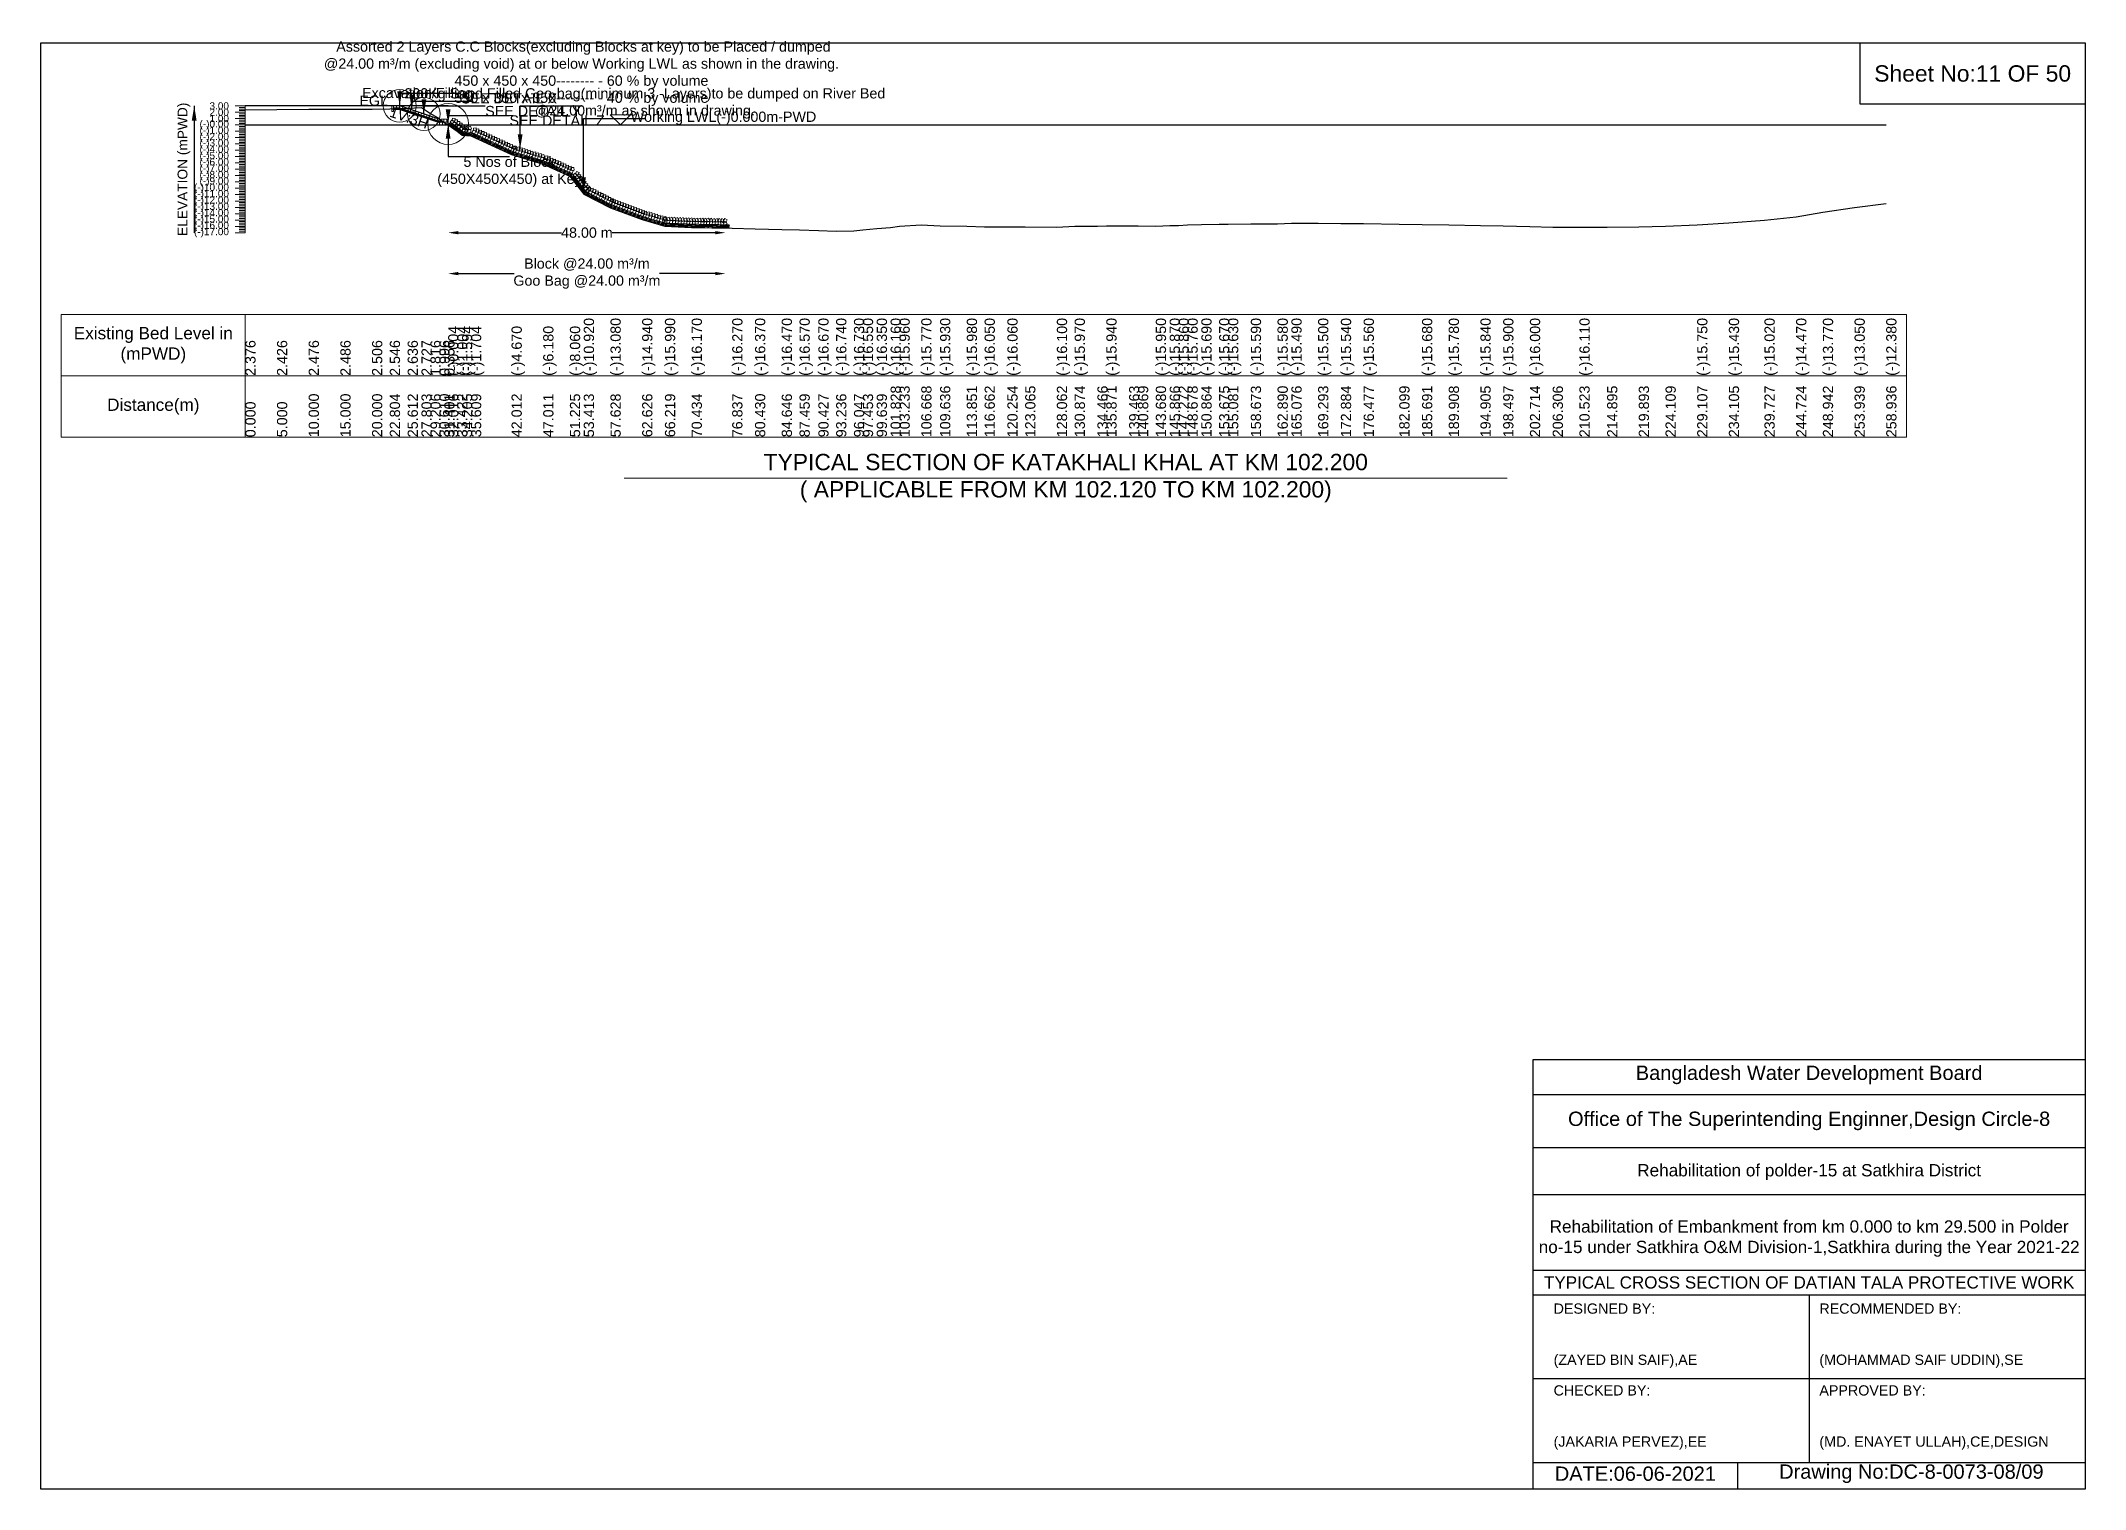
# Model space of a CAD drawing. Header units: inches. Extents: x 89000 to 845000, y -7071 to 18.
# Drawn here: x 250000 to 260000, y -7071 to 10 of the extents above; entities that cross this region are included whole.
import ezdxf

# ---------------------------------------------------------------- set-up
doc = ezdxf.new("R2010")
doc.units = ezdxf.units.IN
doc.header["$LTSCALE"] = 7
doc.header["$MEASUREMENT"] = 0
for name, color, linetype, lineweight in [('Cross section Data Border', 7, 'Continuous', 9), ('Cross Section Labels', 7, 'Continuous', 9), ('Existing_Bed_Level for Xsection', 7, 'Continuous', 25), ('Long Section Labels', 7, 'Continuous', 9)]:
    doc.layers.add(name, color=color, linetype=linetype, lineweight=lineweight)
doc.styles.get("Standard").update_dxf_attribs({"font": 'arial.ttf'})
doc.dimstyles.new('Appron Lebeling Style', dxfattribs={"dimtxt": 50, "dimasz": 50, "dimexe": 0.18, "dimexo": 0.0625, "dimgap": 0.09, "dimtad": 0, "dimtih": 1, "dimtoh": 1, "dimdec": 4, "dimzin": 0, "dimdsep": 46, "dimtxsty": 'Standard', "dimcen": 0.09, "dimse1": 1, "dimse2": 1, "dimadec": 0, "dimazin": 0, "dimtfac": 1, "dimtdec": 4, "dimtofl": 0, "dimtmove": 0, "dimatfit": 3, "dimfxl": 1, "dimtolj": 1, "dimtzin": 0, "dimarcsym": 0})
doc.dimstyles.get("Standard").update_dxf_attribs({"dimtxt": 0.18, "dimasz": 0.18, "dimexe": 0.18, "dimexo": 0.0625, "dimgap": 0.09, "dimtad": 0, "dimtih": 1, "dimtoh": 1, "dimdec": 4, "dimzin": 0, "dimdsep": 46, "dimtxsty": 'Standard', "dimcen": 0.09, "dimadec": 0, "dimazin": 0, "dimtfac": 1, "dimtdec": 4, "dimtofl": 0, "dimtmove": 0, "dimatfit": 3, "dimfxl": 1, "dimtolj": 1, "dimtzin": 0, "dimarcsym": 0})

msp = doc.modelspace()

# ---------------------------------------------------------------- texts
at = {"attachment_point": 5}
for s, insert, char_height in [('Sheet No:11 OF 50', (259450, -150), 80), ('Bangladesh Water Development Board', (258650, -5046), 70), ('Office of The Superintending Enginner,Design Circle-8', (258650, -5271), 70)]:
    msp.add_mtext(s, dxfattribs=dict(at, insert=insert, char_height=char_height))
for s, insert, char_height, width, attachment_point in [('Rehabilitation of polder-15 at Satkhira District', (258650, -5521), 60, 2800, 5), ('Rehabilitation of Embankment from km 0.000 to km 29.500 in Polder no-15 under Satkhira O&M Division-1,Satkhira during the Year 2021-22', (258650, -5846), 60, 2700, 5), ('TYPICAL CROSS SECTION OF DATIAN TALA PROTECTIVE WORK', (258650, -6061), 59.5765532, 2800, 5), ('DESIGNED BY:^J^J^J(ZAYED BIN SAIF),AE', (257400, -6321), 50, 1400, 4), ('RECOMMENDED BY:^J^J^J(MOHAMMAD SAIF UDDIN),SE', (258700, -6321), 50, 1400, 4), ('CHECKED BY:^J^J^J(JAKARIA PERVEZ),EE', (257400, -6721), 50, 1400, 4), ('APPROVED BY:^J^J^J(MD. ENAYET ULLAH),CE,DESIGN', (258700, -6721), 50, 1400, 4), ('DATE:06-06-2021', (257800, -6996), 70, 1400, 5), ('Drawing No:DC-8-0073-08/09', (259150, -6996), 70, 2200, 5)]:
    msp.add_mtext(s, dxfattribs=dict(insert=insert, char_height=char_height, width=width, attachment_point=attachment_point))
at = {"layer": 'Cross section Data Border', "char_height": 60, "width": 800, "attachment_point": 5}
for s, insert in [('Existing Bed Level in (mPWD)', (250550, -1478.06)), ('Distance(m)', (250550, -1778.06))]:
    msp.add_mtext(s, dxfattribs=dict(at, insert=insert))
at = {"layer": 'Cross Section Labels'}
for s, insert, char_height, attachment_point in [(' Assorted 2 Layers C.C Blocks(excluding Blocks at key) to be Placed / dumped^J@24.00 m³/m (excluding void) at or below Working LWL as shown in the drawing.^J450 x 450 x 450-------- - 60 % by volume^J350 x 350 x 350-------- - 40 % by volume', (252644.38457, -308.06), 50, 8), ('EGL', (251697.81325, -308.06), 50, 9), ('Excavation/Filling', (252114.40993, -284.81), 50, 9), ('200Kg Sand Filled Geo-bag(minimum 3 -Layers)to be dumped on River Bed^J@24.00m³/m as shown in drawing.', (252954.57023, -370.06), 50, 8), ('SEE DETAIL X', (252055.12243, -246.06), 50, 1), ('SEE DETAIL Y', (252173.69743, -308.06), 50, 1), ('SEE DETAIL Z', (252292.27243, -354.56), 50, 1), ('Working LWL(-)0.000m-PWD', (252885.07243, -401.06), 50, 7), ('5 Nos of Block ^J(450X450X450) at Key', (252292.27243, -556.06), 50, 2), ('TYPICAL SECTION OF KATAKHALI KHAL AT KM 102.200^J( APPLICABLE FROM KM 102.120 TO KM 102.200)', (255013.51243, -2128.06), 80, 5)]:
    msp.add_mtext(s, dxfattribs=dict(at, insert=insert, char_height=char_height, attachment_point=attachment_point))
at = {"layer": 'Cross Section Labels', "insert": (251809.5084, -342.52709), "char_height": 50, "attachment_point": 2, "rotation": 341.565051177}
msp.add_mtext('1V:3H', dxfattribs=at)
at = {"layer": 'Long Section Labels', "rotation": 90}
for s, insert, char_height, attachment_point in [('ELEVATION (mPWD)', (250700, -618.06), 48, 5), ('(-)0.004', (251992.48426, -1628.06), 50, 1), ('(-)1.004', (252036.06805, -1628.06), 50, 1), ('(-)1.594', (252060.36315, -1628.06), 50, 1), ('(-)1.704', (252103.87862, -1628.06), 50, 1), ('(-)4.670', (252302.369, -1628.06), 50, 1), ('(-)6.180', (252457.32975, -1628.06), 50, 1), ('(-)8.060', (252587.97481, -1628.06), 50, 1), ('(-)10.920', (252655.81792, -1628.06), 50, 1), ('(-)13.080', (252786.47166, -1628.06), 50, 1), ('(-)14.940', (252941.40207, -1628.06), 50, 1), ('(-)15.990', (253052.79931, -1628.06), 50, 1), ('(-)16.170', (253183.46536, -1628.06), 50, 1), ('(-)16.270', (253381.96222, -1628.06), 50, 1), ('(-)16.370', (253493.33291, -1628.06), 50, 1), ('(-)16.470', (253624.03601, -1628.06), 50, 1), ('(-)16.570', (253711.21541, -1628.06), 50, 1), ('(-)16.670', (253803.22974, -1628.06), 50, 1), ('(-)16.740', (253890.32403, -1628.06), 50, 1), ('(-)16.730', (253977.45277, -1628.06), 50, 1), ('(-)16.550', (254021.02913, -1628.06), 50, 1), ('(-)16.350', (254088.81984, -1628.06), 50, 1), ('(-)16.160', (254156.67689, -1628.06), 50, 1), ('(-)15.960', (254200.21515, -1628.06), 50, 1), ('(-)15.960', (254200.21515, -1628.06), 50, 1), ('(-)15.770', (254306.69896, -1628.06), 50, 1), ('(-)15.930', (254398.70858, -1628.06), 50, 1), ('(-)15.930', (254398.70858, -1628.06), 50, 1), ('(-)15.930', (254398.70858, -1628.06), 50, 1), ('(-)15.980', (254529.37417, -1628.06), 50, 1), ('(-)15.980', (254529.37417, -1628.06), 50, 1), ('(-)16.050', (254616.51904, -1628.06), 50, 1), ('(-)16.050', (254616.51904, -1628.06), 50, 1), ('(-)16.050', (254616.51904, -1628.06), 50, 1), ('(-)16.060', (254727.87084, -1628.06), 50, 1), ('(-)16.100', (254969.93703, -1628.06), 50, 1), ('(-)16.100', (254969.93703, -1628.06), 50, 1), ('(-)15.970', (255057.09354, -1628.06), 50, 1), ('(-)15.940', (255212.00914, -1628.06), 50, 1), ('(-)15.950', (255454.08621, -1628.06), 50, 1), ('(-)15.870', (255521.85769, -1628.06), 50, 1), ('(-)15.860', (255565.42758, -1628.06), 50, 1), ('(-)15.760', (255609.0026, -1628.06), 50, 1), ('(-)15.690', (255676.7895, -1628.06), 50, 1), ('(-)15.670', (255763.92443, -1628.06), 50, 1), ('(-)15.630', (255807.49935, -1628.06), 50, 1), ('(-)15.630', (255807.49935, -1628.06), 50, 1), ('(-)15.590', (255918.85119, -1628.06), 50, 1), ('(-)15.580', (256049.57553, -1628.06), 50, 1), ('(-)15.490', (256117.34795, -1628.06), 50, 1), ('(-)15.500', (256248.07203, -1628.06), 50, 1), ('(-)15.540', (256359.41499, -1628.06), 50, 1), ('(-)15.560', (256470.77545, -1628.06), 50, 1), ('(-)15.680', (256756.40869, -1628.06), 50, 1), ('(-)15.780', (256887.14404, -1628.06), 50, 1), ('(-)15.840', (257042.05826, -1628.06), 50, 1), ('(-)15.900', (257153.40239, -1628.06), 50, 1), ('(-)16.000', (257284.13662, -1628.06), 50, 1), ('(-)16.110', (257526.21789, -1628.06), 50, 1), ('(-)16.110', (257526.21789, -1628.06), 50, 1), ('(-)15.750', (258102.31582, -1628.06), 50, 1), ('(-)15.430', (258257.245, -1628.06), 50, 1), ('(-)15.020', (258431.53477, -1628.06), 50, 1), ('(-)14.470', (258586.45438, -1628.06), 50, 1), ('(-)13.770', (258717.19457, -1628.06), 50, 1), ('(-)13.050', (258872.10804, -1628.06), 50, 1), ('(-)12.380', (259027.02485, -1628.06), 50, 1), ('2.376', (251000, -1628.06), 50, 1), ('2.426', (251155, -1628.06), 50, 1), ('2.476', (251310, -1628.06), 50, 1), ('2.486', (251465, -1628.06), 50, 1), ('2.506', (251620, -1628.06), 50, 1), ('2.546', (251706.90876, -1628.06), 50, 1), ('2.636', (251793.98741, -1628.06), 50, 1), ('2.727', (251861.8892, -1628.06), 50, 1), ('1.816', (251905.39108, -1628.06), 50, 1), ('0.996', (251948.92413, -1628.06), 50, 1), ('0.356', (251973.41975, -1628.06), 50, 1), ('101.828', (254156.67689, -1928.06), 50, 1), ('103.233', (254200.21515, -1928.06), 50, 1), ('106.668', (254306.69896, -1928.06), 50, 1), ('109.636', (254398.70858, -1928.06), 50, 1), ('113.851', (254529.37417, -1928.06), 50, 1), ('116.662', (254616.51904, -1928.06), 50, 1), ('120.254', (254727.87084, -1928.06), 50, 1), ('123.065', (254815.01573, -1928.06), 50, 1), ('128.062', (254969.93703, -1928.06), 50, 1), ('130.874', (255057.09354, -1928.06), 50, 1), ('134.466', (255168.43388, -1928.06), 50, 1), ('135.871', (255212.00914, -1928.06), 50, 1), ('139.463', (255323.36096, -1928.06), 50, 1), ('140.869', (255366.93073, -1928.06), 50, 1), ('143.680', (255454.08621, -1928.06), 50, 1), ('145.866', (255521.85769, -1928.06), 50, 1), ('147.272', (255565.42758, -1928.06), 50, 1), ('148.678', (255609.0026, -1928.06), 50, 1), ('150.864', (255676.7895, -1928.06), 50, 1), ('153.675', (255763.92443, -1928.06), 50, 1), ('155.081', (255807.49935, -1928.06), 50, 1), ('158.673', (255918.85119, -1928.06), 50, 1), ('162.890', (256049.57553, -1928.06), 50, 1), ('165.076', (256117.34795, -1928.06), 50, 1), ('169.293', (256248.07203, -1928.06), 50, 1), ('172.884', (256359.41499, -1928.06), 50, 1), ('176.477', (256470.77545, -1928.06), 50, 1), ('182.099', (256645.0651, -1928.06), 50, 1), ('185.691', (256756.40869, -1928.06), 50, 1), ('189.908', (256887.14404, -1928.06), 50, 1), ('194.905', (257042.05826, -1928.06), 50, 1), ('198.497', (257153.40239, -1928.06), 50, 1), ('202.714', (257284.13662, -1928.06), 50, 1), ('206.306', (257395.47356, -1928.06), 50, 1), ('210.523', (257526.21789, -1928.06), 50, 1), ('214.895', (257661.75502, -1928.06), 50, 1), ('219.893', (257816.68783, -1928.06), 50, 1), ('224.109', (257947.3898, -1928.06), 50, 1), ('229.107', (258102.31582, -1928.06), 50, 1), ('234.105', (258257.245, -1928.06), 50, 1), ('239.727', (258431.53477, -1928.06), 50, 1), ('244.724', (258586.45438, -1928.06), 50, 1), ('248.942', (258717.19457, -1928.06), 50, 1), ('253.939', (258872.10804, -1928.06), 50, 1), ('258.936', (259027.02485, -1928.06), 50, 1), ('0.000', (251000, -1928.06), 50, 1), ('5.000', (251155, -1928.06), 50, 1), ('10.000', (251310, -1928.06), 50, 1), ('15.000', (251465, -1928.06), 50, 1), ('20.000', (251620, -1928.06), 50, 1), ('22.804', (251706.90876, -1928.06), 50, 1), ('25.612', (251793.98741, -1928.06), 50, 1), ('27.803', (251861.8892, -1928.06), 50, 1), ('29.206', (251905.39108, -1928.06), 50, 1), ('30.610', (251948.92413, -1928.06), 50, 1), ('31.401', (251973.41975, -1928.06), 50, 1), ('32.016', (251992.48426, -1928.06), 50, 1), ('33.422', (252036.06805, -1928.06), 50, 1), ('34.205', (252060.36315, -1928.06), 50, 1), ('35.609', (252103.87862, -1928.06), 50, 1), ('42.012', (252302.369, -1928.06), 50, 1), ('47.011', (252457.32975, -1928.06), 50, 1), ('51.225', (252587.97481, -1928.06), 50, 1), ('53.413', (252655.81792, -1928.06), 50, 1), ('57.628', (252786.47166, -1928.06), 50, 1), ('62.626', (252941.40207, -1928.06), 50, 1), ('66.219', (253052.79931, -1928.06), 50, 1), ('70.434', (253183.46536, -1928.06), 50, 1), ('76.837', (253381.96222, -1928.06), 50, 1), ('80.430', (253493.33291, -1928.06), 50, 1), ('84.646', (253624.03601, -1928.06), 50, 1), ('87.459', (253711.21541, -1928.06), 50, 1), ('90.427', (253803.22974, -1928.06), 50, 1), ('93.236', (253890.32403, -1928.06), 50, 1), ('96.047', (253977.45277, -1928.06), 50, 1), ('97.453', (254021.02913, -1928.06), 50, 1), ('99.639', (254088.81984, -1928.06), 50, 1)]:
    msp.add_mtext(s, dxfattribs=dict(at, insert=insert, char_height=char_height, attachment_point=attachment_point))
at = {"layer": 'Long Section Labels', "char_height": 35, "attachment_point": 6}
for s, insert in [('3.00', (250920, -308.06)), ('(-)0.00', (250920, -401.06)), ('2.00', (250920, -339.06)), ('1.00', (250920, -370.06)), ('(-)1.00', (250920, -432.06)), ('(-)2.00', (250920, -463.06)), ('(-)3.00', (250920, -494.06)), ('(-)4.00', (250920, -525.06)), ('(-)5.00', (250920, -556.06)), ('(-)6.00', (250920, -587.06)), ('(-)7.00', (250920, -618.06)), ('(-)10.00', (250920, -711.06)), ('(-)8.00', (250920, -649.06)), ('(-)9.00', (250920, -680.06)), ('(-)11.00', (250920, -742.06)), ('(-)12.00', (250920, -773.06)), ('(-)13.00', (250920, -804.06)), ('(-)14.00', (250920, -835.06)), ('(-)15.00', (250920, -866.06)), ('(-)16.00', (250920, -897.06)), ('(-)17.00', (250920, -928.06))]:
    msp.add_mtext(s, dxfattribs=dict(at, insert=insert))

# ---------------------------------------------------------------- blocks, each defined once
blk = doc.blocks.new('*D15')
at = {"layer": 'Cross Section Labels', "color": 0, "lineweight": -2, "transparency": 16777216}
for p, q in [((252042, -928), (252547, -928)), ((253299, -928), (252794, -928))]:
    blk.add_line(p, q, dxfattribs=at)
at = {"layer": 'Cross Section Labels', "color": 0, "transparency": 16777216}
for points in [[(252042, -920), (252042, -936), (251992, -928)], [(253299, -920), (253299, -936), (253349, -928)]]:
    blk.add_solid(points, dxfattribs=at)
at = {"layer": 'Defpoints', "color": 0, "transparency": 16777216}
for p in [(251992, -401), (253349, -905), (253349, -928)]:
    blk.add_point(p, dxfattribs=at)
at = {"layer": 'Cross Section Labels', "color": 0, "transparency": 16777216, "insert": (252671, -928), "char_height": 50, "attachment_point": 5}
blk.add_mtext('\\A1;48.00 m', dxfattribs=at)
blk = doc.blocks.new('*D16')
at = {"layer": 'Cross Section Labels', "color": 0, "lineweight": -2, "transparency": 16777216}
for p, q in [((252042, -1128), (252315, -1128)), ((253299, -1128), (253026, -1128))]:
    blk.add_line(p, q, dxfattribs=at)
at = {"layer": 'Cross Section Labels', "color": 0, "transparency": 16777216}
for points in [[(252042, -1120), (252042, -1136), (251992, -1128)], [(253299, -1120), (253299, -1136), (253349, -1128)]]:
    blk.add_solid(points, dxfattribs=at)
at = {"layer": 'Defpoints', "color": 0, "transparency": 16777216}
for p in [(251992, -401), (253349, -905), (253349, -1128)]:
    blk.add_point(p, dxfattribs=at)
at = {"layer": 'Cross Section Labels', "color": 0, "transparency": 16777216, "insert": (252671, -1128), "char_height": 50, "attachment_point": 5}
blk.add_mtext('\\A1;Block @24.00 m³/m ^JGoo Bag @24.00 m³/m ', dxfattribs=at)

# ---------------------------------------------------------------- dimensions: what is measured, and where the dimension line sits
at = {"layer": 'Cross Section Labels'}
for base, text, picture, middle in [((253349.3684, -928.06), '48.00 m', '*D15', (252670.82041, -928.06)), ((253349.3684, -1128.06), 'Block @24.00 m³/m ^JGoo Bag @24.00 m³/m ', '*D16', (252670.82041, -1128.06))]:
    dim = msp.add_linear_dim(base=base, p1=(251992.27243, -401.06), p2=(253349.3684, -904.92097), text=text, dimstyle='Appron Lebeling Style', dxfattribs=at)
    dim.commit()
    dim.dimension.update_dxf_attribs({"geometry": picture, "text_midpoint": middle})

# ---------------------------------------------------------------- linework, layer by layer
for points in [[(250000, 0), (260000, 0), (260000, -7071), (250000, -7071)], [(258900, 0), (260000, 0), (260000, -300), (258900, -300)]]:
    msp.add_lwpolyline(points, close=True)
for points in [[(257300, -7071), (257300, -4971), (260000, -4971)], [(257300, -5141), (260000, -5141)], [(257300, -5401), (260000, -5401)], [(257300, -5631), (260000, -5631)], [(257300, -6001), (260000, -6001)], [(257300, -6121), (260000, -6121)], [(258650, -6121), (258650, -6941)], [(257300, -6531), (260000, -6531)], [(257300, -6941), (260000, -6941)], [(258300, -6941), (258300, -7071)]]:
    msp.add_lwpolyline(points)
at = {"layer": 'Cross section Data Border'}
msp.add_lwpolyline([(250100, -1328.06), (259127.02485, -1328.06), (259127.02485, -1928.06), (250100, -1928.06)], close=True, dxfattribs=at)
for points in [[(251000, -1328.06), (251000, -1928.06)], [(250100, -1628.06), (259127.02485, -1628.06)]]:
    msp.add_lwpolyline(points, dxfattribs=at)
at = {"layer": 'Cross Section Labels'}
msp.add_lwpolyline([(252835.07243, -401.06), (252885.07243, -351.06), (252785.07243, -351.06)], close=True, dxfattribs=at)
msp.add_lwpolyline([(252853.51243, -2128.06), (255013.51243, -2128.06), (257173.51243, -2128.06)], dxfattribs=at)
for centre, radius in [((251755.12243, -308.06), 80), ((251873.69743, -347.585), 80), ((251992.27243, -396.41), 100)]:
    msp.add_circle(centre, radius, dxfattribs=at)
at = {"layer": 'Existing_Bed_Level for Xsection'}
for points in [[(251992.27243, -308.06), (251000, -308.06)], [(251000, -327.404), (251155, -325.854), (251310, -324.304), (251465, -323.994), (251620, -323.374), (251706.90876, -322.134), (251793.98741, -319.344), (251861.8892, -316.523), (251905.39108, -344.764), (251948.92413, -370.184), (251973.41975, -390.024), (251992.48426, -401.184), (252036.06805, -432.184), (252060.36315, -450.474), (252103.87862, -453.884), (252302.369, -545.83), (252457.32975, -592.64), (252587.97481, -650.92), (252655.81792, -739.58), (252786.47166, -806.54), (252941.40207, -864.2), (253052.79931, -896.75), (253183.46536, -902.33), (253381.96222, -905.43), (253493.33291, -908.53), (253624.03601, -911.63), (253711.21541, -914.73), (253803.22974, -917.83), (253890.32403, -920), (253977.45277, -919.69), (254021.02913, -914.11), (254088.81984, -907.91), (254156.67689, -902.02), (254200.21515, -895.82), (254306.69896, -889.93), (254398.70858, -894.89), (254529.37417, -896.44), (254616.51904, -898.61), (254727.87084, -898.92), (254815.01573, -898.61), (254969.93703, -900.16), (255057.09354, -896.13), (255168.43388, -896.44), (255212.00914, -895.2), (255323.36096, -894.89), (255366.93073, -894.89), (255454.08621, -895.51), (255521.85769, -893.03), (255565.42758, -892.72), (255609.0026, -889.62), (255676.7895, -887.45), (255763.92443, -886.83), (255807.49935, -885.59), (255918.85119, -884.35), (256049.57553, -884.04), (256117.34795, -881.25), (256248.07203, -881.56), (256359.41499, -882.8), (256470.77545, -883.42), (256645.0651, -885.59), (256756.40869, -887.14), (256887.14404, -890.24), (257042.05826, -892.1), (257153.40239, -893.96), (257284.13662, -897.06), (257395.47356, -900.16), (257526.21789, -900.47), (257661.75502, -900.47), (257816.68783, -898.61), (257947.3898, -895.82), (258102.31582, -889.31), (258257.245, -879.39), (258431.53477, -866.68), (258586.45438, -849.63), (258717.19457, -827.93), (258872.10804, -805.61), (259027.02485, -784.84)], [(251957.39743, -375.485), (251756.55416, -308.53725), (251755.12243, -308.06), (251753.61325, -308.06), (251725.71325, -308.06)], [(251725.71325, -317.36), (251753.61325, -317.36), (251957.39743, -385.28806)], [(251725.71325, -320.46), (251753.11019, -320.46), (251953.06019, -387.11)], [(251725.71325, -323.56), (251752.60713, -323.56), (251950.42243, -389.49843)], [(251000, -401.06), (259027.02485, -401.06)]]:
    msp.add_lwpolyline(points, dxfattribs=at)
at = {"layer": 'Long Section Labels'}
for points in [[(251000, -308.06), (250950, -308.06)], [(251000, -339.06), (250950, -339.06)], [(251000, -370.06), (250950, -370.06)], [(251000, -315.81), (250970, -315.81)], [(251000, -323.56), (250970, -323.56)], [(251000, -331.31), (250970, -331.31)], [(251000, -346.81), (250970, -346.81)], [(251000, -354.56), (250970, -354.56)], [(251000, -362.31), (250970, -362.31)], [(251000, -377.81), (250970, -377.81)], [(251000, -385.56), (250970, -385.56)], [(251000, -393.31), (250970, -393.31)], [(251000, -928.06), (251000, -897.06), (251000, -866.06), (251000, -835.06), (251000, -804.06), (251000, -773.06), (251000, -742.06), (251000, -711.06), (251000, -680.06), (251000, -649.06), (251000, -618.06), (251000, -587.06), (251000, -556.06), (251000, -525.06), (251000, -494.06), (251000, -463.06), (251000, -432.06), (251000, -401.06), (251000, -370.06), (251000, -339.06), (251000, -308.06)], [(251000, -401.06), (250950, -401.06)], [(251000, -432.06), (250950, -432.06)], [(251000, -463.06), (250950, -463.06)], [(251000, -494.06), (250950, -494.06)], [(251000, -408.81), (250970, -408.81)], [(251000, -416.56), (250970, -416.56)], [(251000, -424.31), (250970, -424.31)], [(251000, -439.81), (250970, -439.81)], [(251000, -447.56), (250970, -447.56)], [(251000, -455.31), (250970, -455.31)], [(251000, -470.81), (250970, -470.81)], [(251000, -478.56), (250970, -478.56)], [(251000, -486.31), (250970, -486.31)], [(251000, -525.06), (250950, -525.06)], [(251000, -556.06), (250950, -556.06)], [(251000, -587.06), (250950, -587.06)], [(251000, -501.81), (250970, -501.81)], [(251000, -509.56), (250970, -509.56)], [(251000, -517.31), (250970, -517.31)], [(251000, -532.81), (250970, -532.81)], [(251000, -540.56), (250970, -540.56)], [(251000, -548.31), (250970, -548.31)], [(251000, -563.81), (250970, -563.81)], [(251000, -571.56), (250970, -571.56)], [(251000, -579.31), (250970, -579.31)], [(251000, -594.81), (250970, -594.81)], [(251000, -618.06), (250950, -618.06)], [(251000, -649.06), (250950, -649.06)], [(251000, -680.06), (250950, -680.06)], [(251000, -602.56), (250970, -602.56)], [(251000, -610.31), (250970, -610.31)], [(251000, -625.81), (250970, -625.81)], [(251000, -633.56), (250970, -633.56)], [(251000, -641.31), (250970, -641.31)], [(251000, -656.81), (250970, -656.81)], [(251000, -664.56), (250970, -664.56)], [(251000, -672.31), (250970, -672.31)], [(251000, -687.81), (250970, -687.81)], [(251000, -695.56), (250970, -695.56)], [(251000, -711.06), (250950, -711.06)], [(251000, -742.06), (250950, -742.06)], [(251000, -773.06), (250950, -773.06)], [(251000, -703.31), (250970, -703.31)], [(251000, -718.81), (250970, -718.81)], [(251000, -726.56), (250970, -726.56)], [(251000, -734.31), (250970, -734.31)], [(251000, -749.81), (250970, -749.81)], [(251000, -757.56), (250970, -757.56)], [(251000, -765.31), (250970, -765.31)], [(251000, -780.81), (250970, -780.81)], [(251000, -788.56), (250970, -788.56)], [(251000, -796.31), (250970, -796.31)], [(251000, -804.06), (250950, -804.06)], [(251000, -835.06), (250950, -835.06)], [(251000, -866.06), (250950, -866.06)], [(251000, -897.06), (250950, -897.06)], [(251000, -811.81), (250970, -811.81)], [(251000, -819.56), (250970, -819.56)], [(251000, -827.31), (250970, -827.31)], [(251000, -842.81), (250970, -842.81)], [(251000, -850.56), (250970, -850.56)], [(251000, -858.31), (250970, -858.31)], [(251000, -873.81), (250970, -873.81)], [(251000, -881.56), (250970, -881.56)], [(251000, -889.31), (250970, -889.31)], [(251000, -928.06), (250950, -928.06)], [(251000, -904.81), (250970, -904.81)], [(251000, -912.56), (250970, -912.56)], [(251000, -920.31), (250970, -920.31)]]:
    msp.add_lwpolyline(points, dxfattribs=at)
for points in [[(251725.71325, -308.06), (251716.41325, -308.06), (251716.41325, -322.01), (251725.71325, -322.01)], [(251725.71325, -322.01), (251716.41325, -322.01), (251716.41325, -335.96), (251725.71325, -335.96)], [(251739.66325, -308.06), (251725.71325, -308.06), (251725.71325, -317.36), (251739.66325, -317.36)], [(251753.61325, -308.06), (251739.66325, -308.06), (251739.66325, -317.36), (251753.61325, -317.36)], [(251769.7883, -312.94862), (251756.55416, -308.53725), (251753.61325, -317.36), (251766.84738, -321.77138)], [(251783.02243, -317.36), (251769.7883, -312.94862), (251766.84738, -321.77138), (251780.08151, -326.18275)], [(251796.25656, -321.77138), (251783.02243, -317.36), (251780.08151, -326.18275), (251793.31564, -330.59413)], [(251809.49069, -326.18275), (251796.25656, -321.77138), (251793.31564, -330.59413), (251806.54977, -335.00551)], [(251822.72482, -330.59413), (251809.49069, -326.18275), (251806.54977, -335.00551), (251819.78391, -339.41689)], [(251835.95896, -335.00551), (251822.72482, -330.59413), (251819.78391, -339.41689), (251833.01804, -343.82826)], [(251849.19309, -339.41689), (251835.95896, -335.00551), (251833.01804, -343.82826), (251846.25217, -348.23964)], [(251862.42722, -343.82826), (251849.19309, -339.41689), (251846.25217, -348.23964), (251859.4863, -352.65102)], [(251875.66135, -348.23964), (251862.42722, -343.82826), (251859.4863, -352.65102), (251872.72043, -357.0624)], [(251888.89548, -352.65102), (251875.66135, -348.23964), (251872.72043, -357.0624), (251885.95457, -361.47377)], [(251902.12962, -357.0624), (251888.89548, -352.65102), (251885.95457, -361.47377), (251899.1887, -365.88515)], [(251915.36375, -361.47377), (251902.12962, -357.0624), (251899.1887, -365.88515), (251912.42283, -370.29653)], [(251928.59788, -365.88515), (251915.36375, -361.47377), (251912.42283, -370.29653), (251925.65696, -374.70791)], [(251941.83201, -370.29653), (251928.59788, -365.88515), (251925.65696, -374.70791), (251938.89109, -379.11928)], [(251955.06614, -374.70791), (251941.83201, -370.29653), (251938.89109, -379.11928), (251952.12523, -383.53066)], [(251964.37243, -387.11), (251950.42243, -387.11), (251950.42243, -401.06), (251964.37243, -401.06)], [(251971.34743, -373.16), (251957.39743, -373.16), (251957.39743, -387.11), (251971.34743, -387.11)], [(251978.32243, -387.11), (251964.37243, -387.11), (251964.37243, -401.06), (251978.32243, -401.06)], [(251985.29743, -373.16), (251971.34743, -373.16), (251971.34743, -387.11), (251985.29743, -387.11)], [(251992.27243, -387.11), (251978.32243, -387.11), (251978.32243, -401.06), (251992.27243, -401.06)], [(252020.90124, -384.87611), (252009.53348, -376.79052), (252001.4479, -388.15828), (252012.81565, -396.24386)], [(252026.86691, -368.86944), (252012.98015, -367.54268), (252011.65339, -381.42944), (252025.54016, -382.7562)], [(252032.26899, -392.96169), (252020.90124, -384.87611), (252012.81565, -396.24386), (252024.18341, -404.32944)], [(252038.23467, -376.95502), (252024.3479, -375.62826), (252023.02115, -389.51502), (252036.90791, -390.84178)], [(252043.63675, -401.04727), (252032.26899, -392.96169), (252024.18341, -404.32944), (252035.55116, -412.41503)], [(252049.60242, -385.0406), (252035.71566, -383.71384), (252034.3889, -397.60061), (252048.27566, -398.92737)], [(252060.97018, -393.12619), (252047.08341, -391.79943), (252045.75665, -405.68619), (252059.64342, -407.01295)], [(252055.0045, -409.13286), (252043.63675, -401.04727), (252035.55116, -412.41503), (252046.91892, -420.50061)], [(252066.76602, -418.04372), (252055.62116, -409.65357), (252047.23101, -420.79843), (252058.37587, -429.18858)], [(252073.16253, -402.20429), (252059.31674, -400.50235), (252057.6148, -414.34814), (252071.46059, -416.05008)], [(252077.91088, -426.43387), (252066.76602, -418.04372), (252058.37587, -429.18858), (252069.52073, -437.57873)], [(252073.04353, -405.06435), (252060.45089, -411.06668), (252066.45322, -423.65932), (252079.04586, -417.65699)], [(252076.15715, -421.86043), (252062.24978, -420.77061), (252061.15996, -434.67797), (252075.06732, -435.76779)], [(252084.30739, -410.59444), (252070.4616, -408.8925), (252068.75966, -422.73829), (252082.60545, -424.44023)], [(252086.95089, -406.15417), (252074.35826, -412.1565), (252080.36059, -424.74914), (252092.95322, -418.74681)], [(252090.06451, -422.95025), (252076.15715, -421.86043), (252075.06732, -435.76779), (252088.97469, -436.85762)], [(252100.85826, -407.244), (252088.26562, -413.24633), (252094.26795, -425.83896), (252106.86059, -419.83663)], [(252103.97188, -424.04007), (252090.06451, -422.95025), (252088.97469, -436.85762), (252102.88205, -437.94744)], [(252127.01405, -431.80307), (252114.35616, -425.9396), (252108.49269, -438.59749), (252121.15058, -444.46096)], [(252129.94275, -414.97376), (252116.04822, -416.21647), (252117.29093, -430.11101), (252131.18547, -428.8683)], [(252139.67194, -437.66654), (252127.01405, -431.80307), (252121.15058, -444.46096), (252133.80847, -450.32443)], [(252142.60065, -420.83723), (252128.70611, -422.07994), (252129.94882, -435.97448), (252143.84336, -434.73177)], [(252152.32983, -443.53001), (252139.67194, -437.66654), (252133.80847, -450.32443), (252146.46636, -456.1879)], [(252155.25854, -426.7007), (252141.364, -427.94341), (252142.60671, -441.83795), (252156.50125, -440.59524)], [(252164.98773, -449.39348), (252152.32983, -443.53001), (252146.46636, -456.1879), (252159.12426, -462.05137)], [(252167.91643, -432.56417), (252154.02189, -433.80688), (252155.2646, -447.70142), (252169.15914, -446.45871)], [(252177.64562, -455.25695), (252164.98773, -449.39348), (252159.12426, -462.05137), (252171.78215, -467.91484)], [(252180.57432, -438.42764), (252166.67978, -439.67035), (252167.92249, -453.56489), (252181.81703, -452.32218)], [(252190.30351, -461.12042), (252177.64562, -455.25695), (252171.78215, -467.91484), (252184.44004, -473.77831)], [(252193.23221, -444.29111), (252179.33767, -445.53383), (252180.58039, -459.42836), (252194.47492, -458.18565)], [(252202.9614, -466.98389), (252190.30351, -461.12042), (252184.44004, -473.77831), (252197.09793, -479.64178)], [(252205.8901, -450.15458), (252191.99556, -451.3973), (252193.23828, -465.29183), (252207.13281, -464.04912)], [(252215.61929, -472.84736), (252202.9614, -466.98389), (252197.09793, -479.64178), (252209.75582, -485.50525)], [(252218.54799, -456.01805), (252204.65346, -457.26077), (252205.89617, -471.1553), (252219.79071, -469.91259)], [(252228.27718, -478.71083), (252215.61929, -472.84736), (252209.75582, -485.50525), (252222.41371, -491.36872)], [(252231.20588, -461.88152), (252217.31135, -463.12424), (252218.55406, -477.01877), (252232.4486, -475.77606)], [(252240.93507, -484.5743), (252228.27718, -478.71083), (252222.41371, -491.36872), (252235.0716, -497.23219)], [(252243.86378, -467.745), (252229.96924, -468.98771), (252231.21195, -482.88224), (252245.10649, -481.63953)], [(252253.59297, -490.43777), (252240.93507, -484.5743), (252235.0716, -497.23219), (252247.72949, -503.09566)], [(252256.52167, -473.60847), (252242.62713, -474.85118), (252243.86984, -488.74571), (252257.76438, -487.503)], [(252266.25086, -496.30124), (252253.59297, -490.43777), (252247.72949, -503.09566), (252260.38739, -508.95913)], [(252269.17956, -479.47194), (252255.28502, -480.71465), (252256.52773, -494.60919), (252270.42227, -493.36647)], [(252278.90875, -502.16471), (252266.25086, -496.30124), (252260.38739, -508.95913), (252273.04528, -514.8226)], [(252281.83745, -485.33541), (252267.94291, -486.57812), (252269.18562, -500.47266), (252283.08016, -499.22994)], [(252294.49534, -491.19888), (252280.6008, -492.44159), (252281.84352, -506.33613), (252295.73805, -505.09341)], [(252307.15323, -497.06235), (252293.2587, -498.30506), (252294.50141, -512.1996), (252308.39594, -510.95689)], [(252291.56664, -508.02818), (252278.90875, -502.16471), (252273.04528, -514.8226), (252285.70317, -520.68607)], [(252304.22453, -513.89165), (252291.56664, -508.02818), (252285.70317, -520.68607), (252298.36106, -526.54954)], [(252316.88242, -519.75512), (252304.22453, -513.89165), (252298.36106, -526.54954), (252311.01895, -532.41302)], [(252319.81112, -502.92582), (252305.91659, -504.16853), (252307.1593, -518.06307), (252321.05384, -516.82036)], [(252326.44368, -522.01423), (252313.08966, -517.9803), (252309.05573, -531.33432), (252322.40975, -535.36825)], [(252326.98784, -504.94066), (252313.40405, -508.11605), (252316.57944, -521.69984), (252330.16323, -518.52446)], [(252339.7977, -526.04817), (252326.44368, -522.01423), (252322.40975, -535.36825), (252335.76377, -539.40219)], [(252340.34187, -508.9746), (252326.75807, -512.14999), (252329.93346, -525.73378), (252343.51725, -522.55839)], [(252353.15172, -530.0821), (252339.7977, -526.04817), (252335.76377, -539.40219), (252349.11779, -543.43612)], [(252353.69589, -513.00854), (252340.11209, -516.18392), (252343.28748, -529.76771), (252356.87127, -526.59233)], [(252366.50575, -534.11604), (252353.15172, -530.0821), (252349.11779, -543.43612), (252362.47181, -547.47006)], [(252367.04991, -517.04247), (252353.46611, -520.21786), (252356.6415, -533.80165), (252370.22529, -530.62626)], [(252379.85977, -538.14997), (252366.50575, -534.11604), (252362.47181, -547.47006), (252375.82583, -551.50399)], [(252380.40393, -521.07641), (252366.82013, -524.25179), (252369.99552, -537.83559), (252383.57931, -534.6602)], [(252393.21379, -542.18391), (252379.85977, -538.14997), (252375.82583, -551.50399), (252389.17985, -555.53793)], [(252393.75795, -525.11034), (252380.17415, -528.28573), (252383.34954, -541.86952), (252396.93333, -538.69413)], [(252406.56781, -546.21785), (252393.21379, -542.18391), (252389.17985, -555.53793), (252402.53387, -559.57187)], [(252407.11197, -529.14428), (252393.52817, -532.31966), (252396.70356, -545.90346), (252410.28735, -542.72807)], [(252419.92183, -550.25178), (252406.56781, -546.21785), (252402.53387, -559.57187), (252415.88789, -563.6058)], [(252420.46599, -533.17821), (252406.8822, -536.3536), (252410.05758, -549.93739), (252423.64137, -546.76201)], [(252433.27585, -554.28572), (252419.92183, -550.25178), (252415.88789, -563.6058), (252429.24191, -567.63974)], [(252433.82001, -537.21215), (252420.23622, -540.38754), (252423.4116, -553.97133), (252436.9954, -550.79594)], [(252446.62987, -558.31965), (252433.27585, -554.28572), (252429.24191, -567.63974), (252442.59593, -571.67367)], [(252447.17403, -541.24608), (252433.59024, -544.42147), (252436.76562, -558.00526), (252450.34942, -554.82988)], [(252459.98389, -562.35359), (252446.62987, -558.31965), (252442.59593, -571.67367), (252455.94995, -575.70761)], [(252460.52805, -545.28002), (252446.94426, -548.45541), (252450.11964, -562.0392), (252463.70344, -558.86381)], [(252476.51585, -568.61195), (252463.77599, -562.92877), (252458.09281, -575.66863), (252470.83267, -581.3518)], [(252479.20533, -551.74276), (252465.32984, -553.1826), (252466.76968, -567.0581), (252480.64518, -565.61825)], [(252489.25571, -574.29512), (252476.51585, -568.61195), (252470.83267, -581.3518), (252483.57253, -587.03498)], [(252491.94519, -557.42593), (252478.06969, -558.86578), (252479.50954, -572.74127), (252493.38504, -571.30143)], [(252501.99556, -579.9783), (252489.25571, -574.29512), (252483.57253, -587.03498), (252496.31239, -592.71816)], [(252504.68505, -563.10911), (252490.80955, -564.54896), (252492.2494, -578.42445), (252506.12489, -576.98461)], [(252514.73542, -585.66148), (252501.99556, -579.9783), (252496.31239, -592.71816), (252509.05225, -598.40133)], [(252517.42491, -568.79229), (252503.54941, -570.23213), (252504.98926, -584.10763), (252518.86475, -582.66778)], [(252527.47528, -591.34465), (252514.73542, -585.66148), (252509.05225, -598.40133), (252521.79211, -604.08451)], [(252530.16477, -574.47546), (252516.28927, -575.91531), (252517.72912, -589.79081), (252531.60461, -588.35096)], [(252540.21514, -597.02783), (252527.47528, -591.34465), (252521.79211, -604.08451), (252534.53196, -609.76769)], [(252542.90462, -580.15864), (252529.02913, -581.59849), (252530.46898, -595.47398), (252544.34447, -594.03414)], [(252552.955, -602.71101), (252540.21514, -597.02783), (252534.53196, -609.76769), (252547.27182, -615.45086)], [(252555.64448, -585.84182), (252541.76899, -587.28166), (252543.20883, -601.15716), (252557.08433, -599.71731)], [(252568.38434, -591.52499), (252554.50885, -592.96484), (252555.94869, -606.84034), (252569.82419, -605.40049)], [(252581.1242, -597.20817), (252567.24871, -598.64802), (252568.68855, -612.52351), (252582.56405, -611.08367)], [(252565.69486, -608.39418), (252552.955, -602.71101), (252547.27182, -615.45086), (252560.01168, -621.13404)], [(252578.43472, -614.07736), (252565.69486, -608.39418), (252560.01168, -621.13404), (252572.75154, -626.81722)], [(252591.17458, -619.76054), (252578.43472, -614.07736), (252572.75154, -626.81722), (252585.4914, -632.5004)], [(252593.86406, -602.89135), (252579.98857, -604.33119), (252581.42841, -618.20669), (252595.30391, -616.76684)], [(252603.91444, -625.44371), (252591.17458, -619.76054), (252585.4914, -632.5004), (252598.23126, -638.18357)], [(252606.60392, -608.57453), (252592.72842, -610.01437), (252594.16827, -623.88987), (252608.04376, -622.45002)], [(252622.62556, -647.23144), (252614.14814, -636.15282), (252603.06952, -644.63024), (252611.54694, -655.70886)], [(252631.10298, -658.31006), (252622.62556, -647.23144), (252611.54694, -655.70886), (252620.02436, -666.78748)], [(252633.04673, -633.69622), (252620.16896, -628.33285), (252614.8056, -641.21062), (252627.68336, -646.57398)], [(252639.5804, -669.38868), (252631.10298, -658.31006), (252620.02436, -666.78748), (252628.50178, -677.8661)], [(252641.52415, -644.77484), (252628.64638, -639.41147), (252623.28302, -652.28924), (252636.16078, -657.6526)], [(252648.05782, -680.4673), (252639.5804, -669.38868), (252628.50178, -677.8661), (252636.9792, -688.94472)], [(252650.00157, -655.85346), (252637.12381, -650.49009), (252631.76044, -663.36786), (252644.6382, -668.73123)], [(252656.53524, -691.54592), (252648.05782, -680.4673), (252636.9792, -688.94472), (252645.45662, -700.02334)], [(252658.47899, -666.93208), (252645.60123, -661.56871), (252640.23786, -674.44648), (252653.11562, -679.80985)], [(252665.01266, -702.62454), (252656.53524, -691.54592), (252645.45662, -700.02334), (252653.93404, -711.10196)], [(252666.95641, -678.0107), (252654.07865, -672.64734), (252648.71528, -685.5251), (252661.59304, -690.88847)], [(252675.43383, -689.08932), (252662.55607, -683.72596), (252657.1927, -696.60372), (252670.07046, -701.96709)], [(252683.91125, -700.16795), (252671.03349, -694.80458), (252665.67012, -707.68234), (252678.54788, -713.04571)], [(252673.49009, -713.70316), (252665.01266, -702.62454), (252653.93404, -711.10196), (252662.41146, -722.18058)], [(252681.96751, -724.78178), (252673.49009, -713.70316), (252662.41146, -722.18058), (252670.88889, -733.2592)], [(252685.48907, -721.34574), (252673.0745, -714.98328), (252666.71203, -727.39785), (252679.1266, -733.76031)], [(252692.38867, -711.24657), (252679.51091, -705.8832), (252674.14754, -718.76096), (252687.0253, -724.12433)], [(252689.08506, -704.64629), (252675.15208, -705.33518), (252675.84097, -719.26816), (252689.77395, -718.57927)], [(252697.90364, -727.70821), (252685.48907, -721.34574), (252679.1266, -733.76031), (252691.54117, -740.12278)], [(252701.49963, -711.00876), (252687.56665, -711.69764), (252688.25554, -725.63062), (252702.18852, -724.94174)], [(252710.31821, -734.07067), (252697.90364, -727.70821), (252691.54117, -740.12278), (252703.95574, -746.48524)], [(252713.9142, -717.37122), (252699.98122, -718.06011), (252700.67011, -731.99309), (252714.60309, -731.3042)], [(252722.73278, -740.43314), (252710.31821, -734.07067), (252703.95574, -746.48524), (252716.37031, -752.84771)], [(252726.32877, -723.73368), (252712.39579, -724.42257), (252713.08468, -738.35555), (252727.01766, -737.66666)], [(252735.14735, -746.7956), (252722.73278, -740.43314), (252716.37031, -752.84771), (252728.78488, -759.21017)], [(252738.74334, -730.09615), (252724.81036, -730.78504), (252725.49925, -744.71802), (252739.43223, -744.02913)], [(252747.56192, -753.15806), (252735.14735, -746.7956), (252728.78488, -759.21017), (252741.19945, -765.57263)], [(252751.15791, -736.45861), (252737.22493, -737.1475), (252737.91382, -751.08048), (252751.8468, -750.39159)], [(252759.97649, -759.52053), (252747.56192, -753.15806), (252741.19945, -765.57263), (252753.61402, -771.9351)], [(252763.57248, -742.82107), (252749.6395, -743.50996), (252750.32839, -757.44294), (252764.26137, -756.75405)], [(252772.39106, -765.88299), (252759.97649, -759.52053), (252753.61402, -771.9351), (252766.0286, -778.29756)], [(252775.98705, -749.18354), (252762.05407, -749.87243), (252762.74296, -763.80541), (252776.67594, -763.11652)], [(252784.80563, -772.24545), (252772.39106, -765.88299), (252766.0286, -778.29756), (252778.44317, -784.66002)], [(252788.40162, -755.546), (252774.46864, -756.23489), (252775.15753, -770.16787), (252789.09051, -769.47898)], [(252797.2202, -778.60792), (252784.80563, -772.24545), (252778.44317, -784.66002), (252790.85774, -791.02249)], [(252800.81619, -761.90847), (252786.88321, -762.59735), (252787.5721, -776.53033), (252801.50508, -775.84145)], [(252806.95098, -782.40754), (252793.87705, -777.54185), (252789.01136, -790.61578), (252802.08529, -795.48147)], [(252808.56769, -765.40198), (252794.8111, -767.7169), (252797.12602, -781.47348), (252810.88261, -779.15856)], [(252820.02491, -787.27322), (252806.95098, -782.40754), (252802.08529, -795.48147), (252815.15922, -800.34715)], [(252821.64162, -770.26766), (252807.88503, -772.58258), (252810.19995, -786.33917), (252823.95654, -784.02425)], [(252833.09883, -792.13891), (252820.02491, -787.27322), (252815.15922, -800.34715), (252828.23315, -805.21284)], [(252834.71555, -775.13335), (252820.95896, -777.44827), (252823.27388, -791.20485), (252837.03047, -788.88993)], [(252846.17276, -797.00459), (252833.09883, -792.13891), (252828.23315, -805.21284), (252841.30708, -810.07852)], [(252847.78947, -779.99904), (252834.03289, -782.31396), (252836.34781, -796.07054), (252850.10439, -793.75562)], [(252859.24669, -801.87028), (252846.17276, -797.00459), (252841.30708, -810.07852), (252854.381, -814.94421)], [(252860.8634, -784.86472), (252847.10682, -787.17964), (252849.42174, -800.93623), (252863.17832, -798.62131)], [(252873.93733, -789.73041), (252860.18074, -792.04533), (252862.49566, -805.80191), (252876.25225, -803.48699)], [(252887.01126, -794.59609), (252873.25467, -796.91101), (252875.56959, -810.6676), (252889.32618, -808.35268)], [(252900.08519, -799.46178), (252886.3286, -801.7767), (252888.64352, -815.53328), (252902.40011, -813.21836)], [(252872.32062, -806.73597), (252859.24669, -801.87028), (252854.381, -814.94421), (252867.45493, -819.8099)], [(252885.39455, -811.60165), (252872.32062, -806.73597), (252867.45493, -819.8099), (252880.52886, -824.67558)], [(252898.46847, -816.46734), (252885.39455, -811.60165), (252880.52886, -824.67558), (252893.60279, -829.54127)], [(252911.5424, -821.33302), (252898.46847, -816.46734), (252893.60279, -829.54127), (252906.67672, -834.40695)], [(252913.15911, -804.32746), (252899.40253, -806.64238), (252901.71745, -820.39897), (252915.47403, -818.08405)], [(252924.61633, -826.19871), (252911.5424, -821.33302), (252906.67672, -834.40695), (252919.75065, -839.27264)], [(252926.23304, -809.19315), (252912.47646, -811.50807), (252914.79138, -825.26466), (252928.54796, -822.94974)], [(252937.69026, -831.0644), (252924.61633, -826.19871), (252919.75065, -839.27264), (252932.82457, -844.13832)], [(252939.30697, -814.05884), (252925.55039, -816.37376), (252927.86531, -830.13034), (252941.62189, -827.81542)], [(252950.76419, -835.93008), (252937.69026, -831.0644), (252932.82457, -844.13832), (252945.8985, -849.00401)], [(252952.3809, -818.92452), (252938.62431, -821.23944), (252940.93923, -834.99603), (252954.69582, -832.68111)], [(252962.0963, -839.24238), (252948.70622, -835.32983), (252944.79366, -848.71991), (252958.18375, -852.63246)], [(252962.48546, -822.16457), (252948.93105, -825.46313), (252952.22961, -839.01754), (252965.78402, -835.71898)], [(252975.48639, -843.15493), (252962.0963, -839.24238), (252958.18375, -852.63246), (252971.57384, -856.54501)], [(252975.87555, -826.07712), (252962.32114, -829.37568), (252965.6197, -842.93009), (252979.17411, -839.63153)], [(252988.87648, -847.06748), (252975.48639, -843.15493), (252971.57384, -856.54501), (252984.96393, -860.45757)], [(252989.26563, -829.98967), (252975.71123, -833.28823), (252979.00979, -846.84264), (252992.56419, -843.54408)], [(253002.26657, -850.98003), (252988.87648, -847.06748), (252984.96393, -860.45757), (252998.35401, -864.37012)], [(253002.65572, -833.90223), (252989.10131, -837.20079), (252992.39987, -850.75519), (253005.95428, -847.45663)], [(253015.65665, -854.89258), (253002.26657, -850.98003), (252998.35401, -864.37012), (253011.7441, -868.28267)], [(253016.04581, -837.81478), (253002.4914, -841.11334), (253005.78996, -854.66774), (253019.34437, -851.36918)], [(253029.04674, -858.80513), (253015.65665, -854.89258), (253011.7441, -868.28267), (253025.13419, -872.19522)], [(253029.4359, -841.72733), (253015.88149, -845.02589), (253019.18005, -858.5803), (253032.73446, -855.28174)], [(253042.43683, -862.71768), (253029.04674, -858.80513), (253025.13419, -872.19522), (253038.52428, -876.10777)], [(253042.82598, -845.63988), (253029.27158, -848.93844), (253032.57014, -862.49285), (253046.12454, -859.19429)], [(253055.82692, -866.63023), (253042.43683, -862.71768), (253038.52428, -876.10777), (253051.91437, -880.02032)], [(253056.21607, -849.55243), (253042.66166, -852.85099), (253045.96022, -866.4054), (253059.51463, -863.10684)], [(253058.76158, -850.70095), (253046.39007, -857.14675), (253052.83587, -869.51826), (253065.20738, -863.07246)], [(253062.46978, -867.37585), (253048.53249, -866.78066), (253047.9373, -880.71796), (253061.8746, -881.31314)], [(253072.69888, -851.29614), (253060.32737, -857.74194), (253066.77317, -870.11344), (253079.14468, -863.66764)], [(253076.40708, -867.97103), (253062.46978, -867.37585), (253061.8746, -881.31314), (253075.8119, -881.90833)], [(253086.63617, -851.89132), (253074.26467, -858.33712), (253080.71047, -870.70862), (253093.08197, -864.26283)], [(253090.34438, -868.56621), (253076.40708, -867.97103), (253075.8119, -881.90833), (253089.7492, -882.50351)], [(253100.57347, -852.4865), (253088.20197, -858.9323), (253094.64776, -871.30381), (253107.01927, -864.85801)], [(253104.28168, -869.16139), (253090.34438, -868.56621), (253089.7492, -882.50351), (253103.68649, -883.09869)], [(253114.51077, -853.08168), (253102.13926, -859.52748), (253108.58506, -871.89899), (253120.95657, -865.45319)], [(253118.21897, -869.75658), (253104.28168, -869.16139), (253103.68649, -883.09869), (253117.62379, -883.69387)], [(253128.44807, -853.67687), (253116.07656, -860.12266), (253122.52236, -872.49417), (253134.89387, -866.04837)], [(253132.15627, -870.35176), (253118.21897, -869.75658), (253117.62379, -883.69387), (253131.56109, -884.28906)], [(253142.38536, -854.27205), (253130.01386, -860.71785), (253136.45966, -873.08935), (253148.83116, -866.64355)], [(253146.09357, -870.94694), (253132.15627, -870.35176), (253131.56109, -884.28906), (253145.49839, -884.88424)], [(253156.32266, -854.86723), (253143.95115, -861.31303), (253150.39695, -873.68454), (253162.76846, -867.23874)], [(253160.03086, -871.54212), (253146.09357, -870.94694), (253145.49839, -884.88424), (253159.43568, -885.47942)], [(253170.25996, -855.46241), (253157.88845, -861.90821), (253164.33425, -874.27972), (253176.70576, -867.83392)], [(253173.96816, -872.13731), (253160.03086, -871.54212), (253159.43568, -885.47942), (253173.37298, -886.0746)], [(253184.19726, -856.05759), (253171.82575, -862.50339), (253178.27155, -874.8749), (253190.64305, -868.4291)], [(253187.90546, -872.73249), (253173.96816, -872.13731), (253173.37298, -886.0746), (253187.31028, -886.66978)], [(253196.8932, -856.27257), (253184.70064, -863.05077), (253191.47884, -875.24333), (253203.6714, -868.46513)], [(253201.05126, -872.84102), (253187.10296, -872.62318), (253186.88512, -886.57148), (253200.83342, -886.78932)], [(253210.8415, -856.49041), (253198.64894, -863.2686), (253205.42714, -875.46116), (253217.6197, -868.68297)], [(253214.99955, -873.05885), (253201.05126, -872.84102), (253200.83342, -886.78932), (253214.78172, -887.00715)], [(253224.7898, -856.70824), (253212.59724, -863.48644), (253219.37544, -875.679), (253231.568, -868.9008)], [(253228.94785, -873.27669), (253214.99955, -873.05885), (253214.78172, -887.00715), (253228.73002, -887.22499)], [(253238.7381, -856.92608), (253226.54554, -863.70428), (253233.32374, -875.89684), (253245.5163, -869.11864)], [(253242.89615, -873.49452), (253228.94785, -873.27669), (253228.73002, -887.22499), (253242.67832, -887.44282)], [(253252.6864, -857.14391), (253240.49384, -863.92211), (253247.27204, -876.11467), (253259.4646, -869.33647)], [(253256.84445, -873.71236), (253242.89615, -873.49452), (253242.67832, -887.44282), (253256.62662, -887.66066)], [(253266.6347, -857.36175), (253254.44214, -864.13995), (253261.22034, -876.33251), (253273.4129, -869.55431)], [(253270.79275, -873.9302), (253256.84445, -873.71236), (253256.62662, -887.66066), (253270.57492, -887.87849)], [(253280.583, -857.57958), (253268.39044, -864.35778), (253275.16864, -876.55034), (253287.3612, -869.77214)], [(253284.74105, -874.14803), (253270.79275, -873.9302), (253270.57492, -887.87849), (253284.52321, -888.09633)], [(253294.5313, -857.79742), (253282.33874, -864.57562), (253289.11694, -876.76818), (253301.3095, -869.98998)], [(253298.68935, -874.36587), (253284.74105, -874.14803), (253284.52321, -888.09633), (253298.47151, -888.31417)], [(253308.4796, -858.01526), (253296.28704, -864.79345), (253303.06524, -876.98602), (253315.2578, -870.20782)], [(253312.63765, -874.5837), (253298.68935, -874.36587), (253298.47151, -888.31417), (253312.41981, -888.532)], [(253329.28601, -865.30881), (253317.31106, -858.15318), (253310.15542, -870.12813), (253322.13037, -877.28376)], [(253326.58595, -874.80154), (253312.63765, -874.5837), (253312.41981, -888.532), (253326.36811, -888.74984)], [(253343.23431, -865.52665), (253331.25936, -858.37102), (253324.10372, -870.34597), (253336.07867, -877.5016)], [(253340.53425, -875.01937), (253326.58595, -874.80154), (253326.36811, -888.74984), (253340.31641, -888.96767)], [(253350.10666, -872.61706), (253337.9141, -879.39526), (253344.6923, -891.58782), (253356.88486, -884.80962)], [(253357.18261, -865.74448), (253345.20765, -858.58885), (253338.05202, -870.5638), (253350.02697, -877.71943)]]:
    msp.add_lwpolyline(points, close=True, dxfattribs=at)
for centre, major_axis in [((252002.2186, -404.87423), (8.40709, -5.97974)), ((252005.27316, -400.57974), (8.40709, -5.97974)), ((252008.32771, -396.28526), (8.40709, -5.97974)), ((252019.03277, -416.8337), (8.40709, -5.97974)), ((252022.08733, -412.53922), (8.40709, -5.97974)), ((252025.14188, -408.24473), (8.40709, -5.97974)), ((252035.84695, -428.79318), (8.40709, -5.97974)), ((252038.9015, -424.4987), (8.40709, -5.97974)), ((252041.95605, -420.20421), (8.40709, -5.97974)), ((252052.42324, -441.1984), (8.24224, -6.20498)), ((252055.59285, -436.98812), (8.24224, -6.20498)), ((252058.76247, -432.77784), (8.24224, -6.20498)), ((252069.25391, -448.52763), (10.28527, -0.80598)), ((252069.66563, -443.27374), (10.28527, -0.80598)), ((252070.07734, -438.01984), (10.28527, -0.80598)), ((252089.82445, -450.1396), (10.28527, -0.80598)), ((252090.23616, -444.8857), (10.28527, -0.80598)), ((252090.64787, -439.63181), (10.28527, -0.80598)), ((252110.72973, -454.15364), (9.36121, -4.33636)), ((252112.94481, -449.37177), (9.36121, -4.33636)), ((252115.1599, -444.5899), (9.36121, -4.33636)), ((252129.45215, -462.82636), (9.36121, -4.33636)), ((252131.66724, -458.04449), (9.36121, -4.33636)), ((252133.88233, -453.26262), (9.36121, -4.33636)), ((252148.17458, -471.49908), (9.36121, -4.33636)), ((252150.38967, -466.71721), (9.36121, -4.33636)), ((252152.60476, -461.93534), (9.36121, -4.33636)), ((252166.89701, -480.17181), (9.36121, -4.33636)), ((252169.1121, -475.38994), (9.36121, -4.33636)), ((252171.32719, -470.60807), (9.36121, -4.33636)), ((252185.61944, -488.84453), (9.36121, -4.33636)), ((252187.83453, -484.06266), (9.36121, -4.33636)), ((252190.04961, -479.28079), (9.36121, -4.33636)), ((252204.34186, -497.51726), (9.36121, -4.33636)), ((252206.55695, -492.73539), (9.36121, -4.33636)), ((252208.77204, -487.95352), (9.36121, -4.33636)), ((252225.27938, -501.40811), (9.36121, -4.33636)), ((252227.49447, -496.62624), (9.36121, -4.33636)), ((252246.2169, -505.29897), (9.36121, -4.33636)), ((252223.06429, -506.18998), (9.36121, -4.33636)), ((252241.78672, -514.86271), (9.36121, -4.33636)), ((252244.00181, -510.08084), (9.36121, -4.33636)), ((252260.50915, -523.53543), (9.36121, -4.33636)), ((252262.72424, -518.75356), (9.36121, -4.33636)), ((252264.93933, -513.97169), (9.36121, -4.33636)), ((252279.23158, -532.20816), (9.36121, -4.33636)), ((252281.44666, -527.42629), (9.36121, -4.33636)), ((252283.66175, -522.64442), (9.36121, -4.33636)), ((252297.954, -540.88088), (9.36121, -4.33636)), ((252300.16909, -536.09901), (9.36121, -4.33636)), ((252302.38418, -531.31714), (9.36121, -4.33636)), ((252317.05679, -547.51424), (9.87604, -2.98332)), ((252318.58072, -542.46939), (9.87604, -2.98332)), ((252320.10465, -537.42453), (9.87604, -2.98332)), ((252336.80887, -553.48088), (9.87604, -2.98332)), ((252338.3328, -548.43603), (9.87604, -2.98332)), ((252339.85673, -543.39117), (9.87604, -2.98332)), ((252356.56095, -559.44752), (9.87604, -2.98332)), ((252358.08488, -554.40266), (9.87604, -2.98332)), ((252359.60881, -549.35781), (9.87604, -2.98332)), ((252376.31303, -565.41416), (9.87604, -2.98332)), ((252377.83696, -560.3693), (9.87604, -2.98332)), ((252379.36089, -555.32445), (9.87604, -2.98332)), ((252396.06511, -571.38079), (9.87604, -2.98332)), ((252397.58904, -566.33594), (9.87604, -2.98332)), ((252399.11297, -561.29109), (9.87604, -2.98332)), ((252415.81719, -577.34743), (9.87604, -2.98332)), ((252417.34112, -572.30258), (9.87604, -2.98332)), ((252418.86505, -567.25773), (9.87604, -2.98332)), ((252435.56927, -583.31407), (9.87604, -2.98332)), ((252437.0932, -578.26922), (9.87604, -2.98332)), ((252438.61713, -573.22437), (9.87604, -2.98332)), ((252455.32135, -589.28071), (9.87604, -2.98332)), ((252456.84528, -584.23586), (9.87604, -2.98332)), ((252458.36921, -579.19101), (9.87604, -2.98332)), ((252474.60395, -597.46063), (9.42183, -4.20302)), ((252476.75093, -592.64779), (9.42183, -4.20302)), ((252478.89791, -587.83495), (9.42183, -4.20302)), ((252495.5946, -601.05384), (9.42183, -4.20302)), ((252497.74157, -596.241), (9.42183, -4.20302)), ((252516.58524, -604.64705), (9.42183, -4.20302)), ((252493.44762, -605.86668), (9.42183, -4.20302)), ((252512.29128, -614.27273), (9.42183, -4.20302)), ((252514.43826, -609.45989), (9.42183, -4.20302)), ((252531.13495, -622.67878), (9.42183, -4.20302)), ((252533.28193, -617.86594), (9.42183, -4.20302)), ((252535.42891, -613.0531), (9.42183, -4.20302)), ((252549.97862, -631.08482), (9.42183, -4.20302)), ((252552.1256, -626.27199), (9.42183, -4.20302)), ((252554.27257, -621.45915), (9.42183, -4.20302)), ((252568.82228, -639.49087), (9.42183, -4.20302)), ((252570.96926, -634.67804), (9.42183, -4.20302)), ((252573.11624, -629.8652), (9.42183, -4.20302)), ((252587.66595, -647.89692), (9.42183, -4.20302)), ((252589.81293, -643.08409), (9.42183, -4.20302)), ((252591.95991, -638.27125), (9.42183, -4.20302)), ((252601.68664, -664.50313), (6.26952, -8.19326)), ((252605.87189, -661.30054), (6.26952, -8.19326)), ((252610.05715, -658.09796), (6.26952, -8.19326)), ((252614.22568, -680.88964), (6.26952, -8.19326)), ((252618.41094, -677.68706), (6.26952, -8.19326)), ((252622.5962, -674.48447), (6.26952, -8.19326)), ((252626.76473, -697.27615), (6.26952, -8.19326)), ((252630.94999, -694.07357), (6.26952, -8.19326)), ((252635.13525, -690.87099), (6.26952, -8.19326)), ((252647.67429, -707.2575), (6.26952, -8.19326)), ((252639.30378, -713.66266), (6.26952, -8.19326)), ((252643.48904, -710.46008), (6.26952, -8.19326)), ((252651.84283, -730.04917), (6.26952, -8.19326)), ((252656.02808, -726.84659), (6.26952, -8.19326)), ((252660.21334, -723.64401), (6.26952, -8.19326)), ((252666.4965, -742.09187), (9.18126, -4.7054)), ((252668.9001, -737.40192), (9.18126, -4.7054)), ((252671.3037, -732.71198), (9.18126, -4.7054)), ((252684.85903, -751.50266), (9.18126, -4.7054)), ((252687.26263, -746.81271), (9.18126, -4.7054)), ((252689.66623, -742.12277), (9.18126, -4.7054)), ((252703.22156, -760.91345), (9.18126, -4.7054)), ((252705.62516, -756.22351), (9.18126, -4.7054)), ((252708.02876, -751.53356), (9.18126, -4.7054)), ((252721.58409, -770.32424), (9.18126, -4.7054)), ((252723.98769, -765.6343), (9.18126, -4.7054)), ((252726.39129, -760.94435), (9.18126, -4.7054)), ((252739.94662, -779.73503), (9.18126, -4.7054)), ((252742.35022, -775.04509), (9.18126, -4.7054)), ((252744.75382, -770.35514), (9.18126, -4.7054)), ((252758.30915, -789.14583), (9.18126, -4.7054)), ((252760.71275, -784.45588), (9.18126, -4.7054)), ((252763.11634, -779.76593), (9.18126, -4.7054)), ((252776.67168, -798.55662), (9.18126, -4.7054)), ((252779.07528, -793.86667), (9.18126, -4.7054)), ((252781.47887, -789.17672), (9.18126, -4.7054)), ((252796.98057, -802.01636), (9.6689, -3.59845)), ((252798.81872, -797.07732), (9.6689, -3.59845)), ((252818.15651, -804.27421), (9.6689, -3.59845)), ((252795.14242, -806.9554), (9.6689, -3.59845)), ((252814.48022, -814.15229), (9.6689, -3.59845)), ((252816.31837, -809.21325), (9.6689, -3.59845)), ((252833.81801, -821.34918), (9.6689, -3.59845)), ((252835.65616, -816.41014), (9.6689, -3.59845)), ((252837.49431, -811.4711), (9.6689, -3.59845)), ((252853.1558, -828.54607), (9.6689, -3.59845)), ((252854.99395, -823.60703), (9.6689, -3.59845)), ((252856.8321, -818.66799), (9.6689, -3.59845)), ((252872.49359, -835.74296), (9.6689, -3.59845)), ((252874.33174, -830.80392), (9.6689, -3.59845)), ((252876.16989, -825.86488), (9.6689, -3.59845)), ((252891.83139, -842.93985), (9.6689, -3.59845)), ((252893.66954, -838.00081), (9.6689, -3.59845)), ((252895.50768, -833.06177), (9.6689, -3.59845)), ((252911.16918, -850.13674), (9.6689, -3.59845)), ((252913.00733, -845.1977), (9.6689, -3.59845)), ((252914.84548, -840.25866), (9.6689, -3.59845)), ((252930.50697, -857.33363), (9.6689, -3.59845)), ((252932.34512, -852.39459), (9.6689, -3.59845)), ((252934.18327, -847.45556), (9.6689, -3.59845)), ((252949.84667, -863.92231), (9.90271, -2.89355)), ((252951.32474, -858.86383), (9.90271, -2.89355)), ((252952.80282, -853.80535), (9.90271, -2.89355)), ((252969.6521, -869.7094), (9.90271, -2.89355)), ((252971.13017, -864.65093), (9.90271, -2.89355)), ((252972.60824, -859.59245), (9.90271, -2.89355)), ((252989.45752, -875.4965), (9.90271, -2.89355)), ((252990.9356, -870.43802), (9.90271, -2.89355)), ((252992.41367, -865.37955), (9.90271, -2.89355)), ((253009.26295, -881.2836), (9.90271, -2.89355)), ((253010.74102, -876.22512), (9.90271, -2.89355)), ((253012.2191, -871.16664), (9.90271, -2.89355)), ((253029.06838, -887.0707), (9.90271, -2.89355)), ((253030.54645, -882.01222), (9.90271, -2.89355)), ((253032.02453, -876.95374), (9.90271, -2.89355)), ((253048.8738, -892.85779), (9.90271, -2.89355)), ((253050.35188, -887.79932), (9.90271, -2.89355)), ((253051.82995, -882.74084), (9.90271, -2.89355)), ((253068.67138, -894.7904), (10.30741, -0.44017)), ((253068.89622, -889.5252), (10.30741, -0.44017)), ((253069.12107, -884.26), (10.30741, -0.44017)), ((253089.28619, -895.67074), (10.30741, -0.44017)), ((253089.51104, -890.40554), (10.30741, -0.44017)), ((253089.73588, -885.14034), (10.30741, -0.44017)), ((253109.901, -896.55109), (10.30741, -0.44017)), ((253110.12585, -891.28588), (10.30741, -0.44017)), ((253110.35069, -886.02068), (10.30741, -0.44017)), ((253130.51581, -897.43143), (10.30741, -0.44017)), ((253130.74066, -892.16622), (10.30741, -0.44017)), ((253130.9655, -886.90102), (10.30741, -0.44017)), ((253151.13062, -898.31177), (10.30741, -0.44017)), ((253151.35547, -893.04657), (10.30741, -0.44017)), ((253151.58032, -887.78136), (10.30741, -0.44017)), ((253171.74543, -899.19211), (10.30741, -0.44017)), ((253171.97028, -893.92691), (10.30741, -0.44017)), ((253172.19513, -888.6617), (10.30741, -0.44017)), ((253192.2959, -899.83259), (10.31554, -0.1611)), ((253192.3782, -894.56323), (10.31554, -0.1611)), ((253192.46049, -889.29387), (10.31554, -0.1611)), ((253212.92699, -900.15479), (10.31554, -0.1611)), ((253213.00928, -894.88543), (10.31554, -0.1611)), ((253213.09157, -889.61608), (10.31554, -0.1611)), ((253233.55807, -900.477), (10.31554, -0.1611)), ((253233.64036, -895.20764), (10.31554, -0.1611)), ((253233.72266, -889.93828), (10.31554, -0.1611)), ((253254.18915, -900.7992), (10.31554, -0.1611)), ((253254.27145, -895.52984), (10.31554, -0.1611)), ((253254.35374, -890.26048), (10.31554, -0.1611)), ((253274.82024, -901.1214), (10.31554, -0.1611)), ((253274.90253, -895.85204), (10.31554, -0.1611)), ((253274.98483, -890.58269), (10.31554, -0.1611)), ((253295.45132, -901.44361), (10.31554, -0.1611)), ((253295.53362, -896.17425), (10.31554, -0.1611)), ((253295.61591, -890.90489), (10.31554, -0.1611)), ((253316.08241, -901.76581), (10.31554, -0.1611)), ((253316.1647, -896.49645), (10.31554, -0.1611)), ((253316.24699, -891.22709), (10.31554, -0.1611)), ((253336.71349, -902.08801), (10.31554, -0.1611)), ((253336.79578, -896.81865), (10.31554, -0.1611)), ((253336.87808, -891.5493), (10.31554, -0.1611)), ((253357.34458, -902.41022), (10.31554, -0.1611)), ((253357.42687, -897.14086), (10.31554, -0.1611)), ((253357.50916, -891.8715), (10.31554, -0.1611))]:
    msp.add_ellipse(centre, major_axis=major_axis, ratio=0.255, dxfattribs=at)

msp.set_redraw_order([(e.dxf.handle, doc.entitydb.next_handle()) for e in msp.query("TEXT MTEXT ATTDEF DIMENSION ARC_DIMENSION")])  # texts and dimensions are drawn at this point

# ---------------------------------------------------------------- leaders
at = {"layer": 'Cross Section Labels', "annotation_type": 0, "has_hookline": 1, "hookline_direction": 0}
for points, text_width in [([(251755.12243, -308.06), (251755.12243, -246.06), (252055.03243, -246.06)], 466.13233), ([(251814.40993, -325.0325), (251814.40993, -284.81), (252114.31993, -284.81)], 533.32196), ([(251873.69743, -347.585), (251873.69743, -308.06), (252173.60743, -308.06)], 466.03001), ([(251992.27243, -396.41), (251992.27243, -354.56), (252292.18243, -354.56)], 460.91405), ([(251992.27243, -396.41), (251992.27243, -556.06), (252292.18243, -556.06)], 701.90996), ([(252344.38457, -518.90394), (252344.38457, -308.06), (252644.29457, -308.06)], 2510.77763), ([(252654.57023, -729.46107), (252654.57023, -370.06), (252954.48023, -370.06)], 2345.7367)]:
    msp.add_leader(points, dimstyle='Standard', override={"dimasz": 72}, dxfattribs=dict(at, text_width=text_width))
at = {"layer": 'Long Section Labels'}
msp.add_leader([(250750, -308.06), (250750, -928.06)], dimstyle='Standard', override={"dimasz": 72}, dxfattribs=at)

doc.saveas('drawing.dxf')
